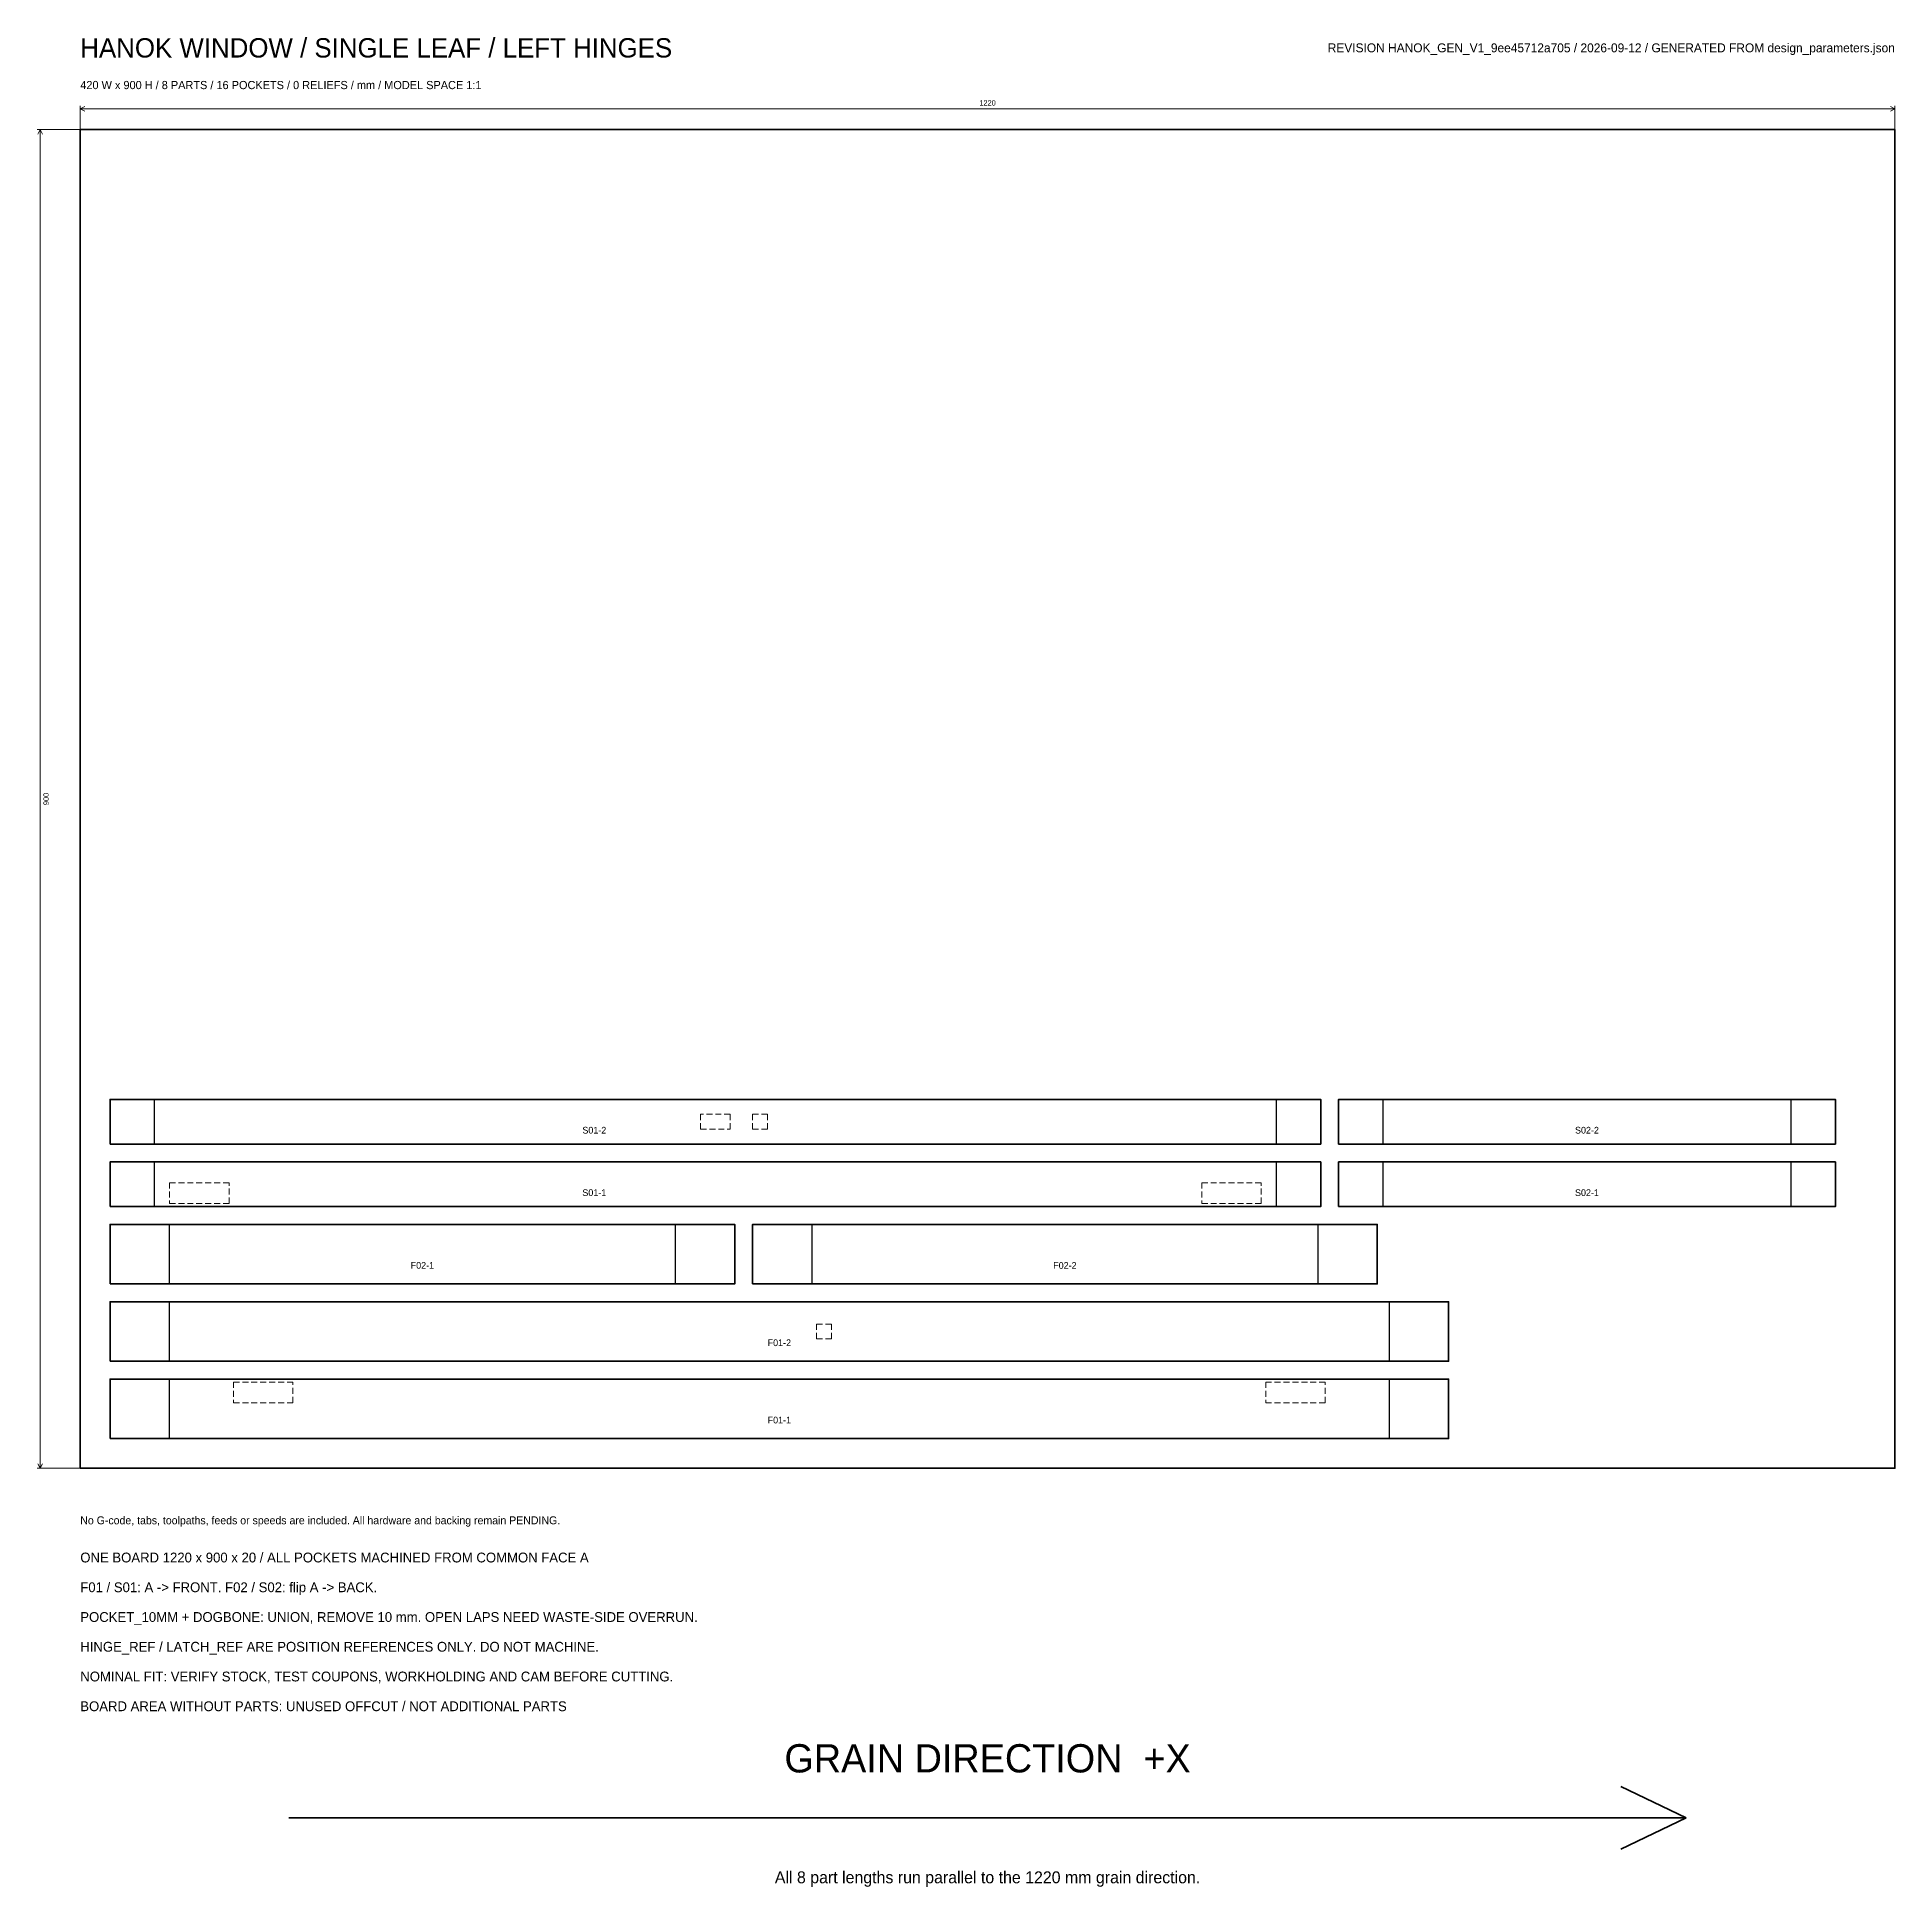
# Model space of a CAD drawing. Header units: millimetres. Extents: x -29 to 2440, y -456 to 1090.
# Drawn here: x -29 to 1220, y -281 to 962 of the extents above; entities that cross this region are included whole.
import ezdxf
from ezdxf.enums import TextEntityAlignment as Align

# ---------------------------------------------------------------- set-up
doc = ezdxf.new("R2010")
doc.units = ezdxf.units.MM
doc.linetypes.add('REF_DASH', pattern=[6, 4, -2])
for name, color, linetype, lineweight in [('BOARD_BOUNDARY', 8, 'Continuous', 35), ('CUT_THROUGH', 7, 'Continuous', 35), ('DIMENSIONS', 3, 'Continuous', 18), ('GRAIN_DIRECTION', 3, 'Continuous', 35), ('HINGE_REF', 4, 'REF_DASH', 18), ('LATCH_REF', 4, 'REF_DASH', 18), ('NOTES', 7, 'Continuous', 18), ('PART_ID', 7, 'Continuous', 18), ('POCKET_10MM', 30, 'Continuous', 25)]:
    doc.layers.add(name, color=color, linetype=linetype, lineweight=lineweight)

msp = doc.modelspace()

# ---------------------------------------------------------------- texts
at = {"layer": 'DIMENSIONS'}
msp.add_text('1220', height=3.6, dxfattribs=at).set_placement((610, 918), align=Align.MIDDLE_CENTER)
msp.add_text('900', height=3.6, rotation=90, dxfattribs=at).set_placement((-23, 450), align=Align.MIDDLE_CENTER)
at = {"layer": 'GRAIN_DIRECTION'}
msp.add_text('GRAIN DIRECTION  +X', height=19, dxfattribs=at).set_placement((610, -195), align=Align.MIDDLE_CENTER)
at = {"layer": 'NOTES'}
for s, height, p in [('HANOK WINDOW / SINGLE LEAF / LEFT HINGES', 13, (0, 955)), ('420 W x 900 H / 8 PARTS / 16 POCKETS / 0 RELIEFS / mm / MODEL SPACE 1:1', 5.5, (0, 930)), ('No G-code, tabs, toolpaths, feeds or speeds are included. All hardware and backing remain PENDING.', 5.3, (0, -35)), ('ONE BOARD 1220 x 900 x 20 / ALL POCKETS MACHINED FROM COMMON FACE A', 6.6, (0, -60)), ('F01 / S01: A -> FRONT. F02 / S02: flip A -> BACK.', 6.6, (0, -80)), ('POCKET_10MM + DOGBONE: UNION, REMOVE 10 mm. OPEN LAPS NEED WASTE-SIDE OVERRUN.', 6.6, (0, -100)), ('HINGE_REF / LATCH_REF ARE POSITION REFERENCES ONLY. DO NOT MACHINE.', 6.6, (0, -120)), ('NOMINAL FIT: VERIFY STOCK, TEST COUPONS, WORKHOLDING AND CAM BEFORE CUTTING.', 6.6, (0, -140)), ('BOARD AREA WITHOUT PARTS: UNUSED OFFCUT / NOT ADDITIONAL PARTS', 6.6, (0, -160))]:
    msp.add_text(s, height=height, dxfattribs=at).set_placement(p, align=Align.MIDDLE_LEFT)
msp.add_text('REVISION HANOK_GEN_V1_9ee45712a705 / 2026-09-12 / GENERATED FROM design_parameters.json', height=6, dxfattribs=at).set_placement((1220, 955), align=Align.MIDDLE_RIGHT)
msp.add_text('All 8 part lengths run parallel to the 1220 mm grain direction.', height=8, dxfattribs=at).set_placement((610, -275), align=Align.MIDDLE_CENTER)
at = {"layer": 'PART_ID'}
for s, p in [('S01-2', (345.6, 227.3)), ('S02-2', (1013, 227.3)), ('S01-1', (345.6, 185.3)), ('S02-1', (1013, 185.3)), ('F02-1', (230, 136.4)), ('F02-2', (662, 136.4)), ('F01-2', (470, 84.4)), ('F01-1', (470, 32.4))]:
    msp.add_text(s, height=4.5, dxfattribs=at).set_placement(p, align=Align.MIDDLE_CENTER)

# ---------------------------------------------------------------- linework, layer by layer
at = {"layer": 'BOARD_BOUNDARY'}
msp.add_lwpolyline([(0, 0), (1220, 0), (1220, 900), (0, 900)], close=True, dxfattribs=at)
at = {"layer": 'CUT_THROUGH'}
for points in [[(20, 218), (834, 218), (834, 248), (20, 248)], [(846, 218), (1180, 218), (1180, 248), (846, 248)], [(20, 176), (834, 176), (834, 206), (20, 206)], [(846, 176), (1180, 176), (1180, 206), (846, 206)], [(20, 124), (440, 124), (440, 164), (20, 164)], [(452, 124), (872, 124), (872, 164), (452, 164)], [(20, 72), (920, 72), (920, 112), (20, 112)], [(20, 20), (920, 20), (920, 60), (20, 60)]]:
    msp.add_lwpolyline(points, close=True, dxfattribs=at)
at = {"layer": 'DIMENSIONS'}
for p, q in [((0, 900), (0, 916)), ((0, 914), (3, 915.5)), ((0, 914), (1220, 914)), ((0, 914), (3, 912.5)), ((1220, 914), (1217, 915.5)), ((1220, 914), (1217, 912.5)), ((1220, 900), (1220, 916)), ((0, 900), (-29, 900)), ((-27, 900), (-28.5, 897)), ((-27, 0), (-27, 900)), ((-27, 900), (-25.5, 897)), ((0, 0), (-29, 0)), ((-27, 0), (-28.5, 3)), ((-27, 0), (-25.5, 3))]:
    msp.add_line(p, q, dxfattribs=at)
at = {"layer": 'GRAIN_DIRECTION'}
for p, q in [((1079.7, -235), (1035.7, -214)), ((140.3, -235), (1079.7, -235)), ((1079.7, -235), (1035.7, -256))]:
    msp.add_line(p, q, dxfattribs=at)
at = {"layer": 'HINGE_REF'}
for points in [[(100, 192), (60, 192), (60, 178), (100, 178)], [(794, 192), (754, 192), (754, 178), (794, 178)], [(143, 58), (103, 58), (103, 44), (143, 44)], [(837, 58), (797, 58), (797, 44), (837, 44)]]:
    msp.add_lwpolyline(points, close=True, dxfattribs=at)
at = {"layer": 'LATCH_REF'}
for points in [[(417, 228), (437, 228), (437, 238), (417, 238)], [(452, 228), (462, 228), (462, 238), (452, 238)], [(495, 87), (505, 87), (505, 97), (495, 97)]]:
    msp.add_lwpolyline(points, close=True, dxfattribs=at)
at = {"layer": 'POCKET_10MM'}
for points in [[(20, 218), (50, 218), (50, 248), (20, 248)], [(804, 218), (834, 218), (834, 248), (804, 248)], [(846, 218), (876, 218), (876, 248), (846, 248)], [(1150, 218), (1180, 218), (1180, 248), (1150, 248)], [(20, 176), (50, 176), (50, 206), (20, 206)], [(804, 176), (834, 176), (834, 206), (804, 206)], [(846, 176), (876, 176), (876, 206), (846, 206)], [(1150, 176), (1180, 176), (1180, 206), (1150, 206)], [(20, 124), (60, 124), (60, 164), (20, 164)], [(400, 124), (440, 124), (440, 164), (400, 164)], [(452, 124), (492, 124), (492, 164), (452, 164)], [(832, 124), (872, 124), (872, 164), (832, 164)], [(20, 72), (60, 72), (60, 112), (20, 112)], [(880, 72), (920, 72), (920, 112), (880, 112)], [(20, 20), (60, 20), (60, 60), (20, 60)], [(880, 20), (920, 20), (920, 60), (880, 60)]]:
    msp.add_lwpolyline(points, close=True, dxfattribs=at)

msp.set_redraw_order([(e.dxf.handle, doc.entitydb.next_handle()) for e in msp.query("TEXT MTEXT ATTDEF DIMENSION ARC_DIMENSION")])  # texts and dimensions are drawn at this point

doc.saveas('drawing.dxf')
